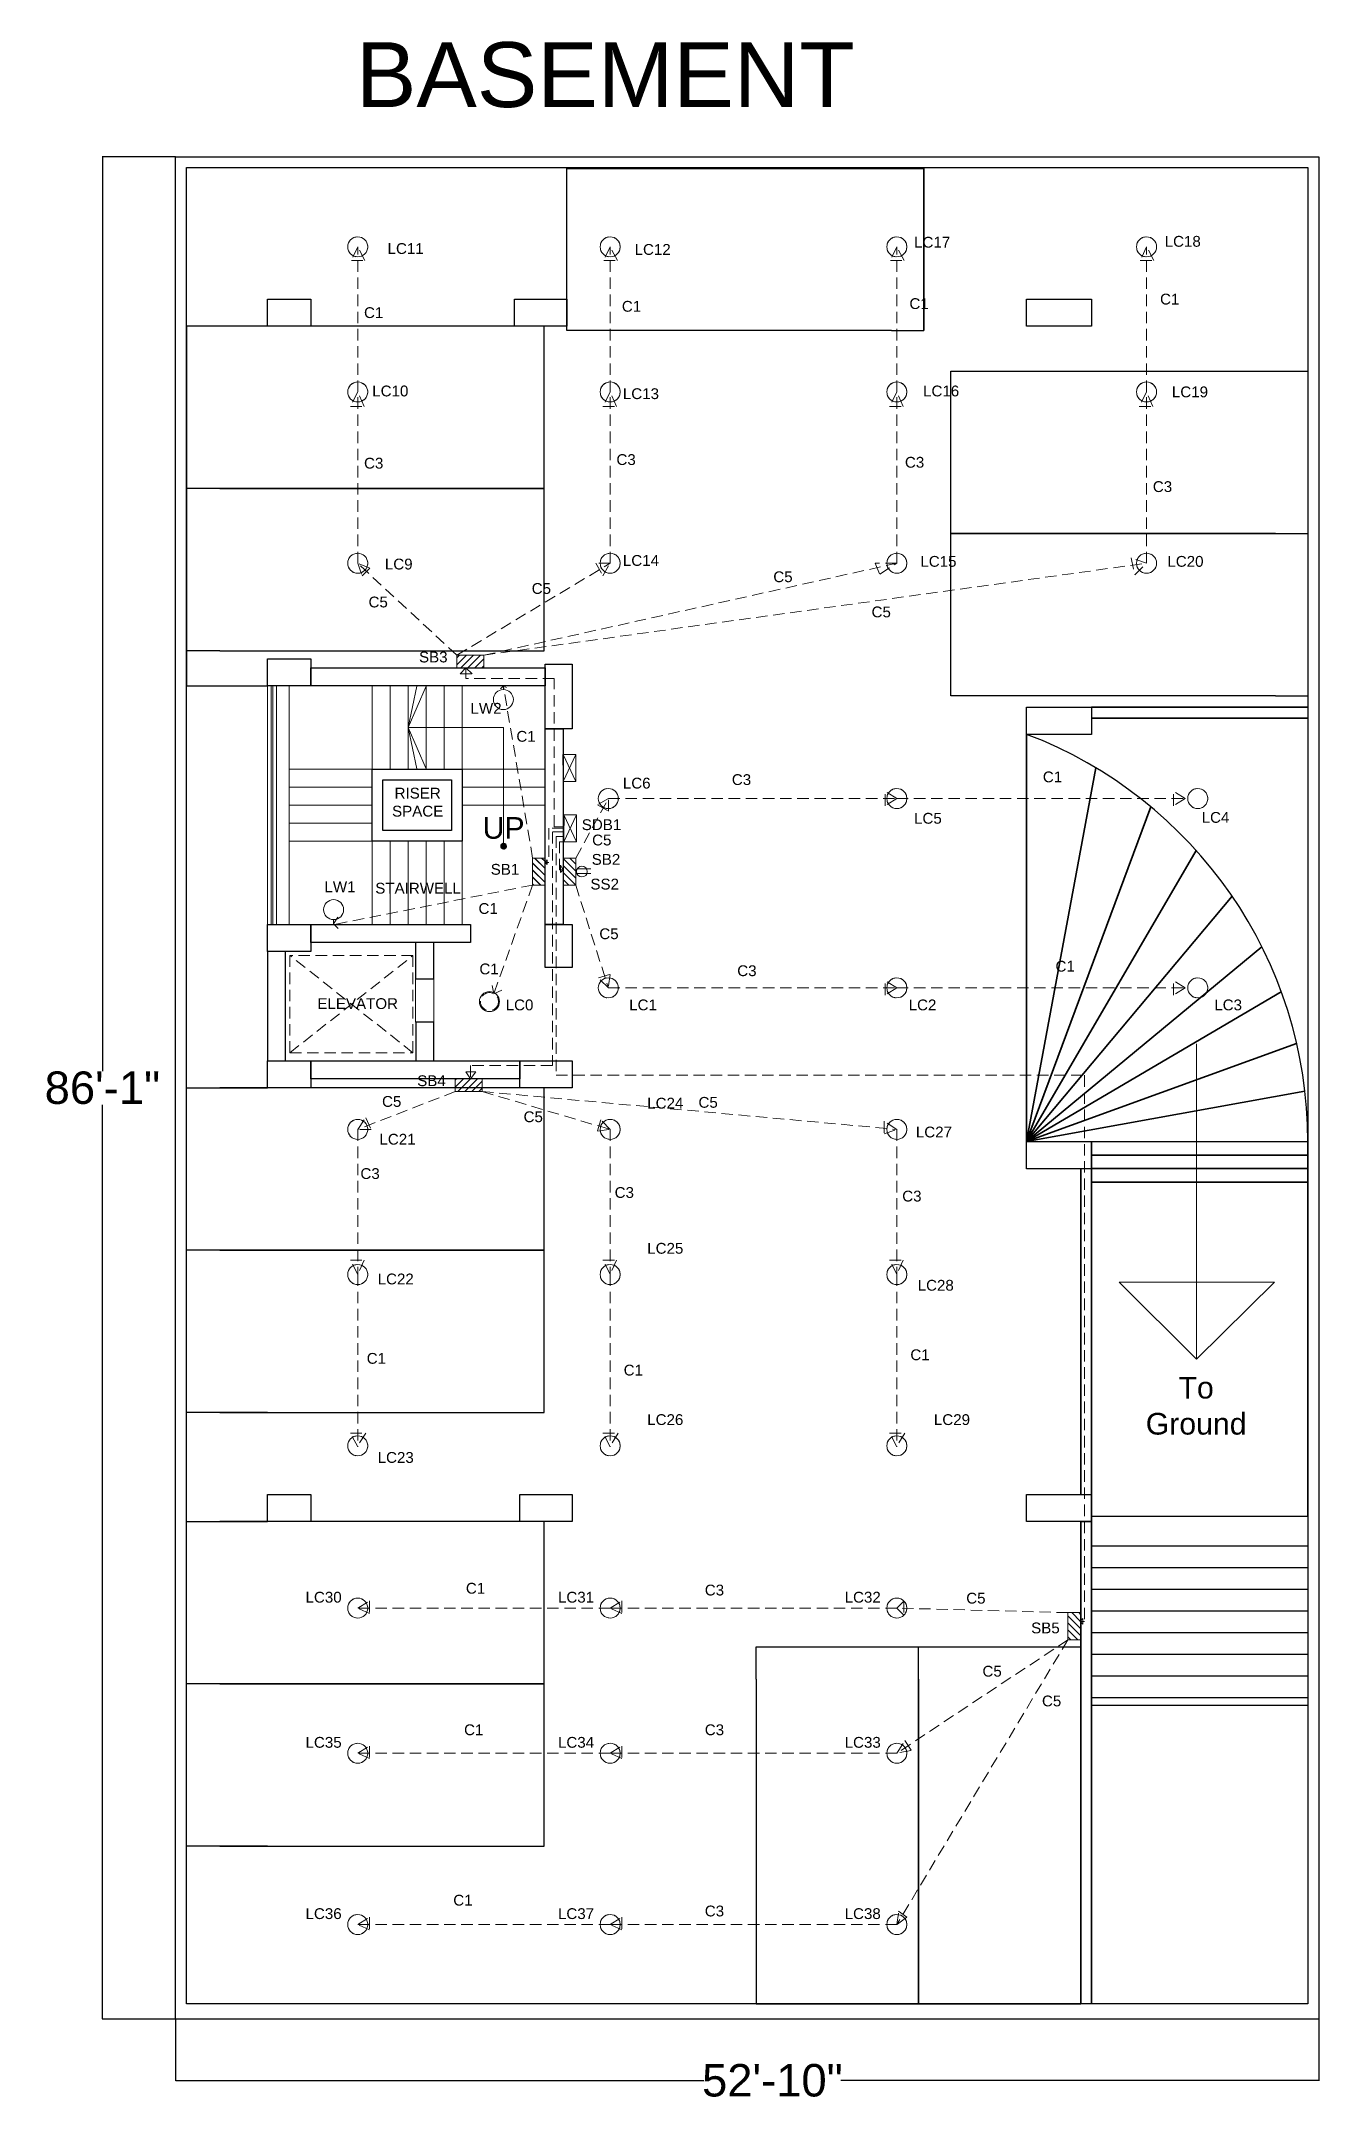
# Model space of a CAD drawing. Header units: inches. Extents: x 1065 to 31087, y 140 to 10961.
# Drawn here: x 1065 to 1774, y 386 to 1529 of the extents above; entities that cross this region are included whole.
import ezdxf

# ---------------------------------------------------------------- set-up
doc = ezdxf.new("R2010")
doc.units = ezdxf.units.IN
doc.header["$MEASUREMENT"] = 0
doc.linetypes.add('DASHED2', pattern=[9.525, 6.35, -3.175])
for name, color, linetype, lineweight in [('1.Boundary & Pillar', 10, 'Continuous', 30), ('2.Parking Lines', 255, 'Continuous', 30), ('2.Stairs', 163, 'Continuous', 9), ('2.Walls', 255, 'Continuous', 35), ('3.Glass', 134, 'Continuous', 5), ('4.Empty Spaces', 10, 'DASHED2', 15), ('4.Lift Door', 8, 'Continuous', 13), ('5.Fittings & Fixtures', 4, 'Continuous', 15), ('5.Fittings and Fixtures - Labels', 4, 'Continuous', 15), ('5.Switchboards', 210, 'Continuous', 9), ('5.Switchboards - Labels', 210, 'Continuous', 9), ('6.Text', 255, 'Continuous', 15), ('7.(Hidden) Board to Board', 6, 'DASHED2', 20), ('7.(Hidden) Board to Fixtures', 3, 'DASHED2', 20), ('7.(Hidden) Board to Fixtures - Labels', 3, 'DASHED2', 20), ('7.(Hidden) Mains to Floor', 10, 'DASHED2', 25), ('8.(Hidden) Emergency Connections', 10, 'DASHED2', 20)]:
    doc.layers.add(name, color=color, linetype=linetype, lineweight=lineweight)
for name, color, linetype in [('1.Boundary & Pillar - Dimensions', 10, 'Continuous'), ('2.Slopes', 255, 'Continuous'), ('2.Walls - Stairwell', 255, 'Continuous')]:
    doc.layers.add(name, color=color, linetype=linetype)
doc.layers.get('8.(Hidden) Emergency Connections').off()
doc.styles.get("Standard").update_dxf_attribs({"font": 'arial.ttf', "height": 18})
doc.styles.add('Text 1', font='arial.ttf', dxfattribs={"height": 6})
doc.dimstyles.get("Standard").update_dxf_attribs({"dimtxt": 0.18, "dimasz": 0.18, "dimexe": 0.18, "dimexo": 0.0625, "dimgap": 0.09, "dimtad": 0, "dimtih": 1, "dimtoh": 1, "dimdec": 4, "dimzin": 0, "dimdsep": 46, "dimlunit": 4, "dimtxsty": 'Standard', "dimcen": 0.09, "dimadec": 0, "dimazin": 0, "dimtfac": 1, "dimtdec": 4, "dimtofl": 0, "dimtmove": 0, "dimatfit": 3, "dimfxl": 1, "dimtolj": 1, "dimtzin": 0, "dimarcsym": 0})

msp = doc.modelspace()

# ---------------------------------------------------------------- texts
at = {"layer": '5.Fittings and Fixtures - Labels', "char_height": 6, "attachment_point": 1, "style": 'Text 1'}
for s, width, heights, insert in [('{\\fArial Baltic|b0|i0|c186|p34;LC}17', 17.5, [0], (1549.56426, 1420.54215)), ('{\\fArial Baltic|b0|i0|c186|p34;LC}18', 17.5, [0], (1688.56426, 1421.04215)), ('{\\fArial Baltic|b0|i0|c186|p34;LC}11', 17.5, [0], (1257.56426, 1417.04215)), ('{\\fArial Baltic|b0|i0|c186|p34;LC}12', 17.5, [0], (1394.56426, 1416.54215)), ('{\\fArial Baltic|b0|i0|c186|p34;LC}10', 17.5, [0], (1249.06426, 1338.04215)), ('{\\fArial Baltic|b0|i0|c186|p34;LC}16', 17.5, [0], (1554.56426, 1338.04215)), ('{\\fArial Baltic|b0|i0|c186|p34;LC}19', 17.5, [0], (1692.56426, 1337.54215)), ('{\\fArial Baltic|b0|i0|c186|p34;LC}13', 17.5, [0], (1388.06426, 1336.54215)), ('{\\fArial Baltic|b0|i0|c186|p34;LC}9', 18.3071445, [7.81743], (1256.06426, 1242.04215)), ('{\\fArial Baltic|b0|i0|c186|p34;LC14}', 17.5, [0], (1388.06426, 1244.04215)), ('{\\fArial Baltic|b0|i0|c186|p34;LC}15', 17.5, [0], (1553.06426, 1243.54215)), ('{\\fArial Baltic|b0|i0|c186|p34;LC}20', 17.5, [0], (1690.06426, 1243.54215)), ('{\\fArial Baltic|b0|i0|c186|p34;L}W2', 17.5, [0], (1303.56426, 1162.04215)), ('{\\fArial Baltic|b0|i0|c186|p34;LC}6', 17.5, [0], (1388.06426, 1120.54215)), ('{\\fArial Baltic|b0|i0|c186|p34;LC}5', 17.5, [0], (1549.56426, 1101.04215)), ('{\\fArial Baltic|b0|i0|c186|p34;LC}4', 17.5, [0], (1709.06426, 1101.54215)), ('{\\fArial Baltic|b0|i0|c186|p34;L}W1', 17.5, [0], (1222.56426, 1063.04215)), ('SS2', 17.5, [0], (1370.06426, 1064.54215)), ('{\\fArial Baltic|b0|i0|c186|p34;LC}0', 17.5, [0], (1323.06426, 997.54215)), ('LC1', 17.5, [0], (1391.56426, 997.54215)), ('{\\fArial Baltic|b0|i0|c186|p34;LC}2', 17.5, [0], (1546.56426, 997.54215)), ('{\\fArial Baltic|b0|i0|c186|p34;LC}3', 17.5, [0], (1716.06426, 997.54215)), ('{\\fArial Baltic|b0|i0|c186|p34;LC2}4', 17.5, [0], (1401.56426, 943.04215)), ('{\\fArial Baltic|b0|i0|c186|p34;LC2}7', 17.5, [0], (1550.56426, 927.04215)), ('{\\fArial Baltic|b0|i0|c186|p34;LC2}1', 17.5, [0], (1253.06426, 923.04215)), ('{\\fArial Baltic|b0|i0|c186|p34;LC2}5', 22.6299576, [7.91313], (1401.56426, 862.54215)), ('{\\fArial Baltic|b0|i0|c186|p34;LC2}2', 17.5, [0], (1252.06426, 845.54215)), ('{\\fArial Baltic|b0|i0|c186|p34;LC2}8', 17.5, [0], (1551.56426, 842.04215)), ('{\\fArial Baltic|b0|i0|c186|p34;LC2}6', 17.5, [0], (1401.56426, 767.54215)), ('{\\fArial Baltic|b0|i0|c186|p34;LC2}9', 17.5, [0], (1560.56426, 767.54215)), ('{\\fArial Baltic|b0|i0|c186|p34;LC2}3', 17.5, [0], (1252.06426, 746.54215)), ('{\\fArial Baltic|b0|i0|c186|p34;LC}30', 22.6299576, [5.78161], (1212.06426, 669.04215)), ('{\\fArial Baltic|b0|i0|c186|p34;LC3}1', 22.6299576, [5.78161], (1352.06426, 669.04215)), ('{\\fArial Baltic|b0|i0|c186|p34;LC3}2', 22.6299576, [5.78161], (1511.06426, 669.04215)), ('{\\fArial Baltic|b0|i0|c186|p34;LC3}5', 22.6299576, [5.78161], (1212.06426, 588.54215)), ('{\\fArial Baltic|b0|i0|c186|p34;LC3}4', 22.6299576, [5.78161], (1352.06426, 588.54215)), ('{\\fArial Baltic|b0|i0|c186|p34;LC3}3', 22.6299576, [5.78161], (1511.06426, 588.54215)), ('{\\fArial Baltic|b0|i0|c186|p34;LC3}6', 22.6299576, [5.78161], (1212.06426, 493.54215)), ('{\\fArial Baltic|b0|i0|c186|p34;LC3}7', 22.6299576, [5.78161], (1352.06426, 493.54215)), ('{\\fArial Baltic|b0|i0|c186|p34;LC3}8', 22.6299576, [5.78161], (1511.06426, 493.54215))]:
    msp.add_mtext_dynamic_manual_height_columns(s, width=width, gutter_width=60, heights=heights, dxfattribs=dict(at, insert=insert))
at = {"layer": '5.Switchboards - Labels', "char_height": 6, "attachment_point": 1, "style": 'Text 1'}
for s, width, insert in [('{\\fArial Baltic|b0|i0|c186|p34;SB}3', 17.5, (1275, 1190.5)), ('S{\\fArial Baltic|b0|i0|c186|p34;DB1}', 4, (1365.27228, 1097.49987)), ('{\\fArial Baltic|b0|i0|c186|p34;SB}2', 17.5, (1370.77878, 1078.25288)), ('{\\fArial Baltic|b0|i0|c186|p34;SB}1', 17.5, (1314.77878, 1072.75288)), ('{\\fArial Baltic|b0|i0|c186|p34;SB}4', 17.5, (1273.99728, 955.5)), ('{\\fArial Baltic|b0|i0|c186|p34;SB}5', 17.5, (1614.5, 652))]:
    msp.add_mtext_dynamic_manual_height_columns(s, width=width, gutter_width=60, heights=[0], dxfattribs=dict(at, insert=insert))
at = {"layer": '6.Text', "attachment_point": 1, "style": 'Text 1'}
for s, width, gutter_width, heights, insert, char_height in [('BASEMENT', 390.3878715, 60, [46.2634], (1240, 1528.5), 36), ('\\pxqc;RISER^JSPACE', 8.5, 60, [0], (1270.00545, 1115), 6), ('\\pxqc;{\\fArial Baltic|b0|i0|c186|p34;UP}', 0.0781003, 90, [0], (1321.88501, 1098.70784), 12), ('\\pxqc;STAIRWELL', 10.9746251, 60, [23.51966], (1269.00272, 1062.27116), 6), ('\\pxqc;ELEVATOR', 10.9746251, 60, [23.51966], (1235.50272, 998.27116), 6), ('\\pxqc;{\\fArial Baltic|b0|i0|c186|p34;T}o\\PGround', 34.4541146, 60, [32.94977], (1688.78142, 788.24626), 12)]:
    msp.add_mtext_dynamic_manual_height_columns(s, width=width, gutter_width=gutter_width, heights=heights, dxfattribs=dict(at, insert=insert, char_height=char_height))
at = {"layer": '7.(Hidden) Board to Fixtures', "char_height": 6, "attachment_point": 1, "style": 'Text 1'}
for s, insert in [('{\\fArial Baltic|b0|i0|c186|p34;C1}', (1387.5, 1385)), ('{\\fArial Baltic|b0|i0|c186|p34;C1}', (1547, 1386.5)), ('{\\fArial Baltic|b0|i0|c186|p34;C1}', (1686, 1389)), ('{\\fArial Baltic|b0|i0|c186|p34;C1}', (1244.5, 1381.5)), ('{\\fArial Baltic|b0|i0|c186|p34;C}3', (1244.5, 1298)), ('{\\fArial Baltic|b0|i0|c186|p34;C}3', (1384.5, 1300)), ('{\\fArial Baltic|b0|i0|c186|p34;C}3', (1544.5, 1298.5)), ('{\\fArial Baltic|b0|i0|c186|p34;C}3', (1682, 1285)), ('{\\fArial Baltic|b0|i0|c186|p34;C}5', (1471.5, 1235)), ('{\\fArial Baltic|b0|i0|c186|p34;C}5', (1337.5, 1228.5)), ('{\\fArial Baltic|b0|i0|c186|p34;C}5', (1247, 1221)), ('{\\fArial Baltic|b0|i0|c186|p34;C}5', (1526, 1215.5)), ('{\\fArial Baltic|b0|i0|c186|p34;C}3', (1448.5, 1122.5)), ('{\\fArial Baltic|b0|i0|c186|p34;C1}', (1621, 1124)), ('{\\fArial Baltic|b0|i0|c186|p34;C}5', (1371, 1089)), ('{\\fArial Baltic|b0|i0|c186|p34;C}5', (1375, 1037)), ('{\\fArial Baltic|b0|i0|c186|p34;C1}', (1628, 1019)), ('{\\fArial Baltic|b0|i0|c186|p34;C}3', (1451.5, 1016.5)), ('{\\fArial Baltic|b0|i0|c186|p34;C}5', (1254.5, 944)), ('{\\fArial Baltic|b0|i0|c186|p34;C}5', (1430, 943.5)), ('{\\fArial Baltic|b0|i0|c186|p34;C}5', (1333, 935.5)), ('{\\fArial Baltic|b0|i0|c186|p34;C}3', (1242.5, 904)), ('{\\fArial Baltic|b0|i0|c186|p34;C}3', (1383.5, 893.5)), ('{\\fArial Baltic|b0|i0|c186|p34;C}3', (1543, 891.5)), ('{\\fArial Baltic|b0|i0|c186|p34;C1}', (1246, 801.5)), ('{\\fArial Baltic|b0|i0|c186|p34;C1}', (1547.5, 803.5)), ('{\\fArial Baltic|b0|i0|c186|p34;C1}', (1388.5, 795)), ('{\\fArial Baltic|b0|i0|c186|p34;C1}', (1301, 674)), ('{\\fArial Baltic|b0|i0|c186|p34;C}3', (1433.5, 673)), ('{\\fArial Baltic|b0|i0|c186|p34;C}5', (1578.5, 668.5)), ('{\\fArial Baltic|b0|i0|c186|p34;C}5', (1587.5, 628)), ('{\\fArial Baltic|b0|i0|c186|p34;C}5', (1620.5, 611.5)), ('{\\fArial Baltic|b0|i0|c186|p34;C1}', (1300, 595.5)), ('{\\fArial Baltic|b0|i0|c186|p34;C}3', (1433.5, 595.5)), ('{\\fArial Baltic|b0|i0|c186|p34;C1}', (1294, 501)), ('{\\fArial Baltic|b0|i0|c186|p34;C}3', (1433.5, 495))]:
    msp.add_mtext_dynamic_manual_height_columns(s, width=10, gutter_width=60, heights=[0], dxfattribs=dict(at, insert=insert))
at = {"layer": '7.(Hidden) Board to Fixtures - Labels', "char_height": 6, "attachment_point": 1, "style": 'Text 1'}
for insert in [(1329, 1146.5), (1308, 1051), (1308.5, 1017.5)]:
    msp.add_mtext_dynamic_manual_height_columns('C1', width=10.0711831, gutter_width=60, heights=[0], dxfattribs=dict(at, insert=insert))

# ---------------------------------------------------------------- blocks, each defined once
blk = doc.blocks.new('*D33')
at = {"layer": '1.Boundary & Pillar - Dimensions', "color": 0, "lineweight": -2, "transparency": 16777216}
for p, q in [((1139.9, 1465), (1099.2, 1465)), ((1099.4, 1464.8), (1099.4, 957.8)), ((1099.4, 432.2), (1099.4, 939.2)), ((1140, 432), (1099.2, 432))]:
    blk.add_line(p, q, dxfattribs=at)
at = {"layer": '1.Boundary & Pillar - Dimensions', "color": 0, "transparency": 16777216}
for points in [[(1099.4, 1464.8), (1099.4, 1464.8), (1099.4, 1465)], [(1099.4, 432.2), (1099.4, 432.2), (1099.4, 432)]]:
    blk.add_solid(points, dxfattribs=at)
at = {"layer": 'Defpoints', "color": 0, "transparency": 16777216}
for p in [(1099.4, 1465), (1140, 1465), (1140, 432)]:
    blk.add_point(p, dxfattribs=at)
at = {"layer": '1.Boundary & Pillar - Dimensions', "color": 0, "transparency": 16777216, "insert": (1099.4, 948.5), "char_height": 18, "attachment_point": 5}
blk.add_mtext('\\A1;86\'-1"', dxfattribs=at)
blk = doc.blocks.new('*D34')
at = {"layer": '1.Boundary & Pillar - Dimensions', "color": 0, "lineweight": -2, "transparency": 16777216}
for p, q in [((1140, 431.9), (1140, 397.8)), ((1774, 431.9), (1774, 397.8)), ((1140.2, 398), (1433, 398)), ((1773.8, 398), (1509, 398))]:
    blk.add_line(p, q, dxfattribs=at)
at = {"layer": '1.Boundary & Pillar - Dimensions', "color": 0, "transparency": 16777216}
for points in [[(1140.2, 398), (1140.2, 398), (1140, 398)], [(1773.8, 398), (1773.8, 398), (1774, 398)]]:
    blk.add_solid(points, dxfattribs=at)
at = {"layer": 'Defpoints', "color": 0, "transparency": 16777216}
for p in [(1140, 432), (1774, 432), (1140, 398)]:
    blk.add_point(p, dxfattribs=at)
at = {"layer": '1.Boundary & Pillar - Dimensions', "color": 0, "transparency": 16777216, "insert": (1471, 398), "char_height": 18, "attachment_point": 5}
blk.add_mtext('\\A1;52\'-10"', dxfattribs=at)
blk = doc.blocks.new('col')
at = {"layer": '1.Boundary & Pillar', "linetype": 'Continuous'}
for points in [[(-433, 678), (-433, 663), (-457, 663), (-457, 678)], [(-291, 678), (-291, 663), (-320, 663), (-320, 678)], [(0, 678), (0, 663), (-36, 663), (-36, 678)], [(-433, 478.5), (-433, 463.5), (-457, 463.5), (-457, 478.5)], [(-303, 475.5), (-288, 475.5), (-288, 439.6), (-303, 439.6)], [(0, 451.6), (0, 436.6), (-36, 436.6), (-36, 451.6)], [(-433, 331.2), (-433, 316.2), (-457, 316.2), (-457, 331.2)], [(-288, 307.2), (-303, 307.2), (-303, 331.2), (-288, 331.2)], [(-433, 255.5), (-433, 240.5), (-457, 240.5), (-457, 255.5)], [(-288, 255.5), (-288, 240.5), (-317, 240.5), (-317, 255.5)], [(0, 210.7), (0, 195.7), (-36, 195.7), (-36, 210.7)], [(-433, 15), (-433, 0), (-457, 0), (-457, 15)], [(-288, 15), (-288, 0), (-317, 0), (-317, 15)], [(0, 15), (0, 0), (-36, 0), (-36, 15)]]:
    blk.add_lwpolyline(points, close=True, dxfattribs=at)
blk = doc.blocks.new('Light_CeilingK')
at = {"layer": '5.Fittings & Fixtures'}
blk.add_circle((0, 0), 5.55, dxfattribs=at)
blk = doc.blocks.new('LightW')
at = {"layer": '5.Fittings & Fixtures'}
blk.add_line((0, -2.3), (0, 0), dxfattribs=at)
blk.add_blockref('Light_CeilingK', (0, -7.9), dxfattribs=at)
blk = doc.blocks.new('Switchboard')
at = {"layer": '5.Switchboards'}
h = blk.add_hatch(dxfattribs=at)
h.set_pattern_fill('ANSI31', color=256, scale=22)
h.paths.add_polyline_path([(2518, 710), (2518, 717), (2503, 717), (2503, 710)])
blk.add_lwpolyline([(2503, 717), (2518, 717), (2518, 710), (2503, 710)], close=True, dxfattribs=at)
blk = doc.blocks.new('Floor Distribution Board')
at = {"layer": '2.Walls', "linetype": 'Continuous'}
blk.add_line((2294, 768.5), (2294, 762.5), dxfattribs=at)
at = {"layer": '5.Switchboards'}
for p, q in [((2294, 768.5), (2301, 753.5)), ((2294, 753.5), (2301, 768.5))]:
    blk.add_line(p, q, dxfattribs=at)
blk.add_lwpolyline([(2301, 768.5), (2301, 753.5), (2294, 753.5), (2294, 768.5)], close=True, dxfattribs=at)
blk = doc.blocks.new('Socket 2P')
at = {"layer": '5.Fittings & Fixtures'}
for p, q in [((3553.2, 785), (3561, 785)), ((3553.4, 787.5), (3561, 787.5))]:
    blk.add_line(p, q, dxfattribs=at)
blk.add_circle((3556, 786), 3, dxfattribs=at)

# ---------------------------------------------------------------- dimensions: what is measured, and where the dimension line sits
at = {"layer": '1.Boundary & Pillar - Dimensions'}
dim = msp.add_linear_dim(base=(1099.40195, 1465), p1=(1140.032, 432), p2=(1140.00272, 1465), angle=90, dimstyle='Standard', dxfattribs=at)
dim.commit()
dim.dimension.update_dxf_attribs({"geometry": '*D33', "text_midpoint": (1099.40195, 948.5)})
dim = msp.add_linear_dim(base=(1140.032, 398), p1=(1774.02927, 432), p2=(1140.032, 432), dimstyle='Standard', dxfattribs=at)
dim.commit()
dim.dimension.update_dxf_attribs({"geometry": '*D34', "text_midpoint": (1471, 398), "dimtype": 160})

# ---------------------------------------------------------------- hatches: boundary and pattern name
at = {"layer": '6.Text'}
h = msp.add_hatch(dxfattribs=at)
h.set_pattern_fill('ANSI31', color=256, angle=810, style=0)
h.set_pattern_definition([(225, (1636.54385, -934.72049), (-0.088388348, 0.088388348), [])])
edge = h.paths.add_edge_path()
edge.add_line((1321.92462, 1082.59575), (1320.31789, 1082.59575))
edge.add_ellipse((1321.92462, 1082.59575), major_axis=(-1.13613, 1.13613), ratio=1, start_angle=315, end_angle=405, ccw=False)
edge.add_line((1321.92462, 1084.20249), (1321.92462, 1082.59575))
edge = h.paths.add_edge_path()
edge.add_line((1321.92462, 1082.59575), (1321.92462, 1084.20249))
edge.add_ellipse((1321.92462, 1082.59575), major_axis=(-1.13613, -1.13613), ratio=1, start_angle=135, end_angle=225, ccw=False)
edge.add_line((1323.53135, 1082.59575), (1321.92462, 1082.59575))
edge = h.paths.add_edge_path()
edge.add_ellipse((1321.92462, 1082.59575), major_axis=(-1.13613, -1.13613), ratio=1, start_angle=45, end_angle=135, ccw=False)
edge.add_line((1321.92462, 1080.98902), (1321.92462, 1082.59575))
edge.add_line((1321.92462, 1082.59575), (1323.53135, 1082.59575))
edge = h.paths.add_edge_path()
edge.add_ellipse((1321.92462, 1082.59575), major_axis=(-1.13613, 1.13613), ratio=1, start_angle=45, end_angle=135, ccw=False)
edge.add_line((1320.31789, 1082.59575), (1321.92462, 1082.59575))
edge.add_line((1321.92462, 1082.59575), (1321.92462, 1080.98902))

# ---------------------------------------------------------------- linework, layer by layer
at = {"layer": '1.Boundary & Pillar', "linetype": 'Continuous'}
for p, q in [((1768, 440.5), (1146.00272, 440.5)), ((1774.02927, 432), (1140.032, 432))]:
    msp.add_line(p, q, dxfattribs=at)
for points in [[(1140.032, 432), (1140.00272, 1465), (1774, 1465), (1774.02927, 432)], [(1146.00272, 440.5), (1146.00272, 1459), (1768, 1459), (1768, 440.5)]]:
    msp.add_lwpolyline(points, dxfattribs=at)
at = {"layer": '2.Parking Lines'}
for p, q in [((1537.00545, 1458.5), (1555.00545, 1458.5)), ((1164.5, 1371), (1146.00272, 1371)), ((1537.00545, 1368.5), (1555.00545, 1368.5)), ((1750, 1346), (1768, 1346)), ((1768, 1346), (1768, 1256)), ((1164.5, 1281), (1146.00272, 1281)), ((1750, 1256), (1768, 1256)), ((1768, 1256), (1768, 1166)), ((1164.5, 1191), (1146.00272, 1191)), ((1750, 1166), (1768, 1166)), ((1164.5, 858.50545), (1146.00272, 858.50545)), ((1462, 620.5), (1462, 638.5)), ((1462, 638.5), (1642, 638.5)), ((1552, 620.5), (1552, 638.5)), ((1642, 638.5), (1642, 620.5)), ((1164.5, 617.99999), (1146.00272, 617.99999))]:
    msp.add_line(p, q, dxfattribs=at)
for points in [[(1537.00545, 1368.5), (1357.00545, 1368.5), (1357.00545, 1458.5), (1537.00545, 1458.5)], [(1146.00272, 1371), (1146.00272, 1171.50546), (1191, 1171.50546)], [(1164.5, 1281), (1344.5, 1281), (1344.5, 1371), (1164.5, 1371)], [(1750, 1256), (1570, 1256), (1570, 1346), (1750, 1346)], [(1164.5, 1191), (1344.5, 1191), (1344.5, 1281), (1164.5, 1281)], [(1750, 1166), (1570, 1166), (1570, 1256), (1750, 1256)], [(1191.00272, 768.50545), (1146.00272, 768.50545), (1146.00272, 948.50545), (1191, 948.50545)], [(1164.5, 858.50545), (1344.5, 858.50545), (1344.5, 948.50545), (1164.5, 948.50545)], [(1164.5, 768.50545), (1344.5, 768.50545), (1344.5, 858.50545), (1164.5, 858.50545)], [(1191.00272, 527.99999), (1146.00272, 527.99999), (1146.00272, 707.99999), (1191, 707.99999)], [(1164.5, 617.99999), (1344.5, 617.99999), (1344.5, 707.99999), (1164.5, 707.99999)], [(1164.5, 527.99999), (1344.5, 527.99999), (1344.5, 617.99999), (1164.5, 617.99999)], [(1462, 620.5), (1462, 440.5), (1552, 440.5), (1552, 620.5)], [(1552, 620.5), (1552, 440.5), (1642, 440.5), (1642, 620.5)]]:
    msp.add_lwpolyline(points, dxfattribs=at)
at = {"layer": '2.Slopes'}
for p, q in [((1648, 694.5), (1768, 694.5)), ((1648, 682.5), (1768, 682.5)), ((1648, 670.5), (1768, 670.5)), ((1648, 658.5), (1768, 658.5)), ((1648, 646.5), (1768, 646.5)), ((1648, 634.5), (1768, 634.5)), ((1648, 622.5), (1768, 622.5)), ((1648, 610.5), (1768, 610.5))]:
    msp.add_line(p, q, dxfattribs=at)
msp.add_lwpolyline([(1648, 710.99999), (1768, 710.99999), (1768, 606), (1648, 606)], close=True, dxfattribs=at)
at = {"layer": '2.Slopes', "linetype": 'Continuous'}
msp.add_arc((1526.37542, 918.65901), 241.6246, 0.02157463, 69.24514381, dxfattribs=at)
at = {"layer": '2.Stairs', "lineweight": 9}
for p, q in [((1249.00272, 1171.50546), (1249.00272, 1125.34926)), ((1259.00272, 1171.50546), (1259.00272, 1125.34926)), ((1269.00272, 1171.50546), (1269.00272, 1125.34926)), ((1279.00272, 1171.50546), (1279.00272, 1125.34926)), ((1289.00272, 1171.50546), (1289.00272, 1125.34926)), ((1299.00272, 1171.50546), (1299.00272, 1125.34926))]:
    msp.add_line(p, q, dxfattribs=at)
at = {"layer": '2.Stairs', "linetype": 'DASHED2', "ltscale": 12}
for p, q in [((1249.00272, 1125.34926), (1203.00272, 1125.34926)), ((1299.00272, 1125.34926), (1345.15892, 1125.34926)), ((1249.00272, 1115.34926), (1203.00272, 1115.34926)), ((1299.15892, 1115.34926), (1345.15892, 1115.34926)), ((1249.00272, 1105.34926), (1203.00272, 1105.34926)), ((1299.15892, 1105.34926), (1345.15892, 1105.34926)), ((1249.00272, 1095.34926), (1203.00272, 1095.34926)), ((1249.15892, 1085.34926), (1203.00272, 1085.34926)), ((1249.00272, 1085.34926), (1249.00272, 1039.19306)), ((1259.00272, 1085.34926), (1259.00272, 1039.19306)), ((1269.00272, 1085.34926), (1269.00272, 1039.19306)), ((1279.00272, 1085.34926), (1279.00272, 1039.19306)), ((1289.00272, 1085.34926), (1289.00272, 1039.19306)), ((1299.00272, 1085.34926), (1299.00272, 1039.19306))]:
    msp.add_line(p, q, dxfattribs=at)
at = {"layer": '2.Walls'}
for p, q in [((1555.00545, 1368.5), (1555.00545, 1458.5)), ((1612, 918.74999), (1612, 1144.60342)), ((1612, 918.74999), (1650.39333, 1126.02826)), ((1612, 918.74999), (1680.93201, 1104.38652)), ((1612, 918.74999), (1706.08192, 1080.17688)), ((1612, 918.74999), (1725.92648, 1054.90078)), ((1612, 918.74999), (1742.47177, 1026.75533)), ((1612, 918.74999), (1753.2382, 1001.81985)), ((1612, 918.74999), (1761.75829, 973.22412)), ((1612, 918.74999), (1766.3717, 946.66312)), ((1612, 918.74999), (1768, 918.56803)), ((1768, 918.74999), (1768, 710.99999)), ((1648, 911.24999), (1768, 911.24999)), ((1648, 903.74999), (1768, 903.74999)), ((1648, 896.24999), (1768, 896.24999))]:
    msp.add_line(p, q, dxfattribs=at)
at = {"layer": '2.Walls', "linetype": 'Continuous'}
for p, q in [((1648, 1159.60342), (1768, 1159.60342)), ((1648, 1153.60342), (1768, 1153.60342)), ((1648, 918.74999), (1648, 440.5)), ((1642, 903.74999), (1642, 723.00174)), ((1648, 708.00174), (1642, 708.00174)), ((1642, 708.00174), (1642, 440.5))]:
    msp.add_line(p, q, dxfattribs=at)
at = {"layer": '2.Walls - Stairwell', "linetype": 'Continuous'}
for points in [[(1215, 1181.50546), (1345.00272, 1181.50546), (1345.00272, 1171.50546), (1215, 1171.50547)], [(1355.00083, 1147.60342), (1355.00272, 1039.19306), (1345.00272, 1039.19306), (1345.00272, 1147.60342)], [(1215, 1039.19306), (1303.52443, 1039.19306), (1303.52443, 1029.19306), (1215, 1029.19307)], [(1283.12675, 1009.00564), (1283.12675, 1029.19306), (1273.12359, 1029.19306), (1273.12359, 1009.00564)], [(1191.00272, 1024.19306), (1191.00272, 1011.19299), (1191.00272, 992.31168), (1191.00272, 963.50545), (1201.00272, 963.50545), (1201.00272, 992.31168), (1201.00272, 1011.19299), (1201.00272, 1024.19306)], [(1273.15892, 985.00556), (1273.15892, 963.50545), (1283.15892, 963.50545), (1283.15892, 985.00556)], [(1215, 963.50545), (1331.00096, 963.50545), (1331.00095, 953.50545), (1215, 953.50546)]]:
    msp.add_lwpolyline(points, close=True, dxfattribs=at)
at = {"layer": '2.Walls - Stairwell', "ltscale": 0.15}
for points in [[(1249.00272, 1085.34926), (1249.00272, 1125.34926), (1299.00272, 1125.34926), (1299.00272, 1085.34926)], [(1255.00272, 1091.34926), (1255.00272, 1119.34926), (1293.00272, 1119.34926), (1293.00272, 1091.34926)]]:
    msp.add_lwpolyline(points, close=True, dxfattribs=at)
at = {"layer": '3.Glass', "lineweight": 13}
for p, q in [((1191.00272, 1039.19306), (1191.00272, 1171.50546)), ((1191.00272, 1039.19306), (1191.00272, 1171.50546)), ((1193.00272, 1039.19306), (1193.00272, 1171.50546)), ((1194.00272, 1039.19306), (1194.00272, 1171.50546)), ((1196.00272, 1039.19306), (1196.00272, 1171.50546)), ((1203.00272, 1171.50546), (1203.00272, 1039.19306))]:
    msp.add_line(p, q, dxfattribs=at)
at = {"layer": '4.Empty Spaces'}
for p, q in [((1271.62675, 968.00564), (1203.43838, 1022.00564)), ((1203.43838, 968.00564), (1271.62675, 1022.00564))]:
    msp.add_line(p, q, dxfattribs=at)
msp.add_lwpolyline([(1271.62675, 968.00564), (1271.62675, 1022.00564), (1203.43838, 1022.00564), (1203.43838, 968.00564)], close=True, dxfattribs=at)
at = {"layer": '4.Lift Door', "linetype": 'Continuous'}
for p, q in [((1273.12675, 985.00564), (1273.12675, 1009.00564)), ((1283.12675, 985.00564), (1283.12675, 1009.00564))]:
    msp.add_line(p, q, dxfattribs=at)
at = {"layer": '6.Text', "lineweight": 9}
for p, q in [((1269.00272, 1148.42736), (1279.00272, 1171.34926)), ((1269.00272, 1148.42736), (1273.85198, 1171.34926)), ((1269.00272, 1148.42736), (1321.92462, 1148.42736)), ((1269.00272, 1148.42736), (1279.00272, 1125.50546)), ((1269.00272, 1148.42736), (1273.85198, 1125.50546)), ((1321.92462, 1080.98902), (1321.92462, 1148.42736))]:
    msp.add_line(p, q, dxfattribs=at)
at = {"layer": '6.Text'}
for p, q in [((1706.12256, 973), (1706.12256, 798)), ((1706.12256, 798), (1663.34353, 840.74013)), ((1663.34353, 840.74013), (1749.49027, 840.74013)), ((1706.12256, 798), (1749.49027, 840.74013))]:
    msp.add_line(p, q, dxfattribs=at)
msp.add_circle((1321.92462, 1082.59575), 1.60673, dxfattribs=at)
at = {"layer": '7.(Hidden) Board to Board'}
for p, q in [((1301, 1181.5), (1297.75, 1178.25)), ((1297.75, 1178.25), (1304.5, 1178.25)), ((1301, 1175.5), (1301, 1181.5)), ((1304.5, 1178.25), (1301, 1181.5)), ((1350, 1175.5), (1301, 1175.5)), ((1350, 1093.39824), (1350, 1175.5)), ((1355.26199, 1092.54707), (1347, 1092.54707)), ((1347, 1092.54707), (1347, 1073.5)), ((1355.5, 1090.5), (1349, 1090.5)), ((1349, 1090.5), (1349, 961)), ((1355.00177, 1093.39824), (1350, 1093.39824)), ((1355.5, 1088), (1351, 1088)), ((1351, 1088), (1351, 955.5)), ((1345.00272, 1073.5), (1346, 1075)), ((1346, 1075), (1346, 1072.5)), ((1355.26199, 1085.04707), (1353, 1085.04707)), ((1353, 1085.04707), (1353, 1069.5)), ((1347, 1073.5), (1345.00272, 1073.5)), ((1346, 1072.5), (1345.00272, 1073.5)), ((1353, 1069.5), (1354.93375, 1069.5)), ((1354.93375, 1069.5), (1353, 1069.5)), ((1355, 1069.5), (1353.5, 1072)), ((1353.5, 1072), (1353.5, 1068)), ((1353.5, 1068), (1355, 1069.5)), ((1349, 961), (1303.5, 961)), ((1303.5, 961), (1303.5, 953.5)), ((1303.5, 953.5), (1301, 957.5)), ((1301, 957.5), (1306.5, 957.5)), ((1306.5, 957.5), (1303.5, 953.5)), ((1351, 955.5), (1644, 955.5)), ((1644, 955.5), (1644, 652.5)), ((1641.5, 652.5), (1643.25, 654.25)), ((1644, 652.5), (1641.5, 652.5)), ((1643.25, 651), (1641.625, 652.625)), ((1643.25, 654.25), (1643.25, 651))]:
    msp.add_line(p, q, dxfattribs=at)
at = {"layer": '7.(Hidden) Board to Fixtures'}
for p, q in [((1241, 1415), (1237.5, 1407.5)), ((1237.5, 1407.5), (1245, 1407.5)), ((1241, 1334.5), (1241, 1415)), ((1245, 1407.5), (1241, 1415)), ((1381, 1415), (1377.5, 1407.5)), ((1377.5, 1407.5), (1385, 1407.5)), ((1381, 1334.5), (1381, 1415)), ((1385, 1407.5), (1381, 1415)), ((1540, 1415), (1536.5, 1407.5)), ((1536.5, 1407.5), (1544, 1407.5)), ((1540, 1334.5), (1540, 1415)), ((1544, 1407.5), (1540, 1415)), ((1678.5, 1415), (1675, 1407.5)), ((1675, 1407.5), (1682.5, 1407.5)), ((1678.5, 1334.5), (1678.5, 1415)), ((1682.5, 1407.5), (1678.5, 1415)), ((1241, 1334.5), (1237, 1326.5)), ((1237, 1326.5), (1244.5, 1326.5)), ((1241, 1239.5), (1241, 1334.5)), ((1244.5, 1326.5), (1241, 1334.5)), ((1381, 1334.5), (1377, 1326.5)), ((1377, 1326.5), (1384.5, 1326.5)), ((1381, 1239.5), (1381, 1334.5)), ((1384.5, 1326.5), (1381, 1334.5)), ((1540, 1334.5), (1536, 1326.5)), ((1536, 1326.5), (1543.5, 1326.5)), ((1540, 1239.5), (1540, 1334.5)), ((1543.5, 1326.5), (1540, 1334.5)), ((1678.5, 1334.5), (1674.5, 1326.5)), ((1674.5, 1326.5), (1682, 1326.5)), ((1678.5, 1239.5), (1678.5, 1334.5)), ((1682, 1326.5), (1678.5, 1334.5)), ((1296.00272, 1188.5), (1241, 1239.5)), ((1241, 1239.5), (1243.5, 1232.5)), ((1247.75, 1236.75), (1241, 1239.5)), ((1243.5, 1232.5), (1247.75, 1236.75)), ((1296.00272, 1188.5), (1381, 1239.5)), ((1311.00272, 1188.5), (1540, 1239.5)), ((1311.00272, 1188.5), (1678.5, 1239.5)), ((1381, 1239.5), (1373, 1239.5)), ((1373, 1239.5), (1377, 1232.5)), ((1377, 1232.5), (1381, 1239.5)), ((1540, 1239.5), (1528, 1239.5)), ((1528, 1239.5), (1530.5, 1233.5)), ((1530.5, 1233.5), (1540, 1239.5)), ((1678.5, 1239.5), (1670, 1242.5)), ((1670, 1242.5), (1672, 1233)), ((1672, 1233), (1678.5, 1239.5)), ((1321.76588, 1171.50546), (1320.13021, 1169.86979)), ((1338.00272, 1076), (1321.76588, 1171.50546)), ((1321.76588, 1171.50546), (1323.5, 1170.5)), ((1362.00272, 1076), (1380, 1109)), ((1380, 1109), (1374, 1105.5)), ((1380, 1102), (1380, 1109)), ((1380, 1109), (1540, 1109)), ((1540, 1109), (1533.5, 1113)), ((1533.5, 1105), (1533.5, 1113)), ((1540, 1109), (1533.5, 1105)), ((1540, 1109), (1700, 1109)), ((1700, 1109), (1693.5, 1113)), ((1693.5, 1105), (1693.5, 1113)), ((1700, 1109), (1693.5, 1105)), ((1374, 1105.5), (1380, 1102)), ((1338.00272, 1061), (1227.92594, 1039.19306)), ((1338.00272, 1061), (1316.5, 1000.74077)), ((1361.93375, 1061), (1380, 1004)), ((1227.64079, 1039.47821), (1230.00545, 1043.28515)), ((1227.64079, 1039.47821), (1230.16965, 1036.94935)), ((1374.5, 1009.5), (1381, 1011.5)), ((1380, 1004), (1374.5, 1009.5)), ((1381, 1011.5), (1380, 1004)), ((1540, 1004), (1533.5, 1008)), ((1533.5, 1000), (1533.5, 1008)), ((1700, 1004), (1693.5, 1008)), ((1693.5, 1000), (1693.5, 1008)), ((1316.5, 1000.74077), (1315.5, 1005.24077)), ((1316.5, 1000.74077), (1321, 1002.74077)), ((1380, 1004), (1540, 1004)), ((1380, 1004), (1380, 1004)), ((1540, 1004), (1533.5, 1000)), ((1540, 1004), (1700, 1004)), ((1700, 1004), (1693.5, 1000)), ((1295, 946.5), (1241, 925.5)), ((1310, 946.5), (1381, 925.5)), ((1310, 946.5), (1540, 925.5)), ((1241, 925.5), (1245.5, 932)), ((1245.5, 932), (1248.5, 925.5)), ((1375.75, 930.75), (1374, 924.5)), ((1381, 925.5), (1375.75, 930.75)), ((1540, 925.5), (1533, 930)), ((1533, 930), (1533, 923)), ((1248.5, 925.5), (1241, 925.5)), ((1241, 925.5), (1241, 845)), ((1374, 924.5), (1381, 925.5)), ((1381, 925.5), (1381, 845)), ((1533, 923), (1540, 925.5)), ((1540, 925.5), (1540, 845)), ((1241, 845), (1237, 853)), ((1237, 853), (1244.5, 853)), ((1244.5, 853), (1241, 845)), ((1381, 845), (1377, 853)), ((1377, 853), (1384.5, 853)), ((1384.5, 853), (1381, 845)), ((1540, 845), (1536, 853)), ((1536, 853), (1543.5, 853)), ((1543.5, 853), (1540, 845)), ((1241, 845), (1241, 749.5)), ((1381, 845), (1381, 749.5)), ((1540, 845), (1540, 749.5)), ((1241, 749.5), (1237, 757)), ((1237, 757), (1245.5, 757)), ((1245.5, 757), (1241, 750)), ((1381, 749.5), (1377, 757)), ((1377, 757), (1385.5, 757)), ((1385.5, 757), (1381, 750)), ((1540, 749.5), (1536, 757)), ((1536, 757), (1544.5, 757)), ((1544.5, 757), (1540, 750)), ((1241, 660), (1247.5, 664)), ((1247.5, 664), (1247.5, 657)), ((1381, 660), (1387.5, 664)), ((1387.5, 664), (1387.5, 657)), ((1540, 660), (1543.92688, 663.92688)), ((1543.92688, 663.92688), (1543.92688, 656.07312)), ((1381, 660), (1241, 660)), ((1247.5, 657), (1241, 660)), ((1540, 660), (1381, 660)), ((1387.5, 657), (1381, 660)), ((1634.93375, 657.48036), (1540, 660)), ((1543.92688, 656.07312), (1540, 660)), ((1634.93375, 642.48036), (1540, 579.5)), ((1634.93375, 642.48036), (1540, 484.5)), ((1241, 579.5), (1247.5, 583.5)), ((1247.5, 583.5), (1247.5, 576.5)), ((1381, 579.5), (1387.5, 583.5)), ((1387.5, 583.5), (1387.5, 576.5)), ((1540, 579.5), (1544.5, 586.5)), ((1544.5, 586.5), (1548, 581)), ((1381, 579.5), (1241, 579.5)), ((1247.5, 576.5), (1241, 579.5)), ((1540, 579.5), (1381, 579.5)), ((1387.5, 576.5), (1381, 579.5)), ((1548, 581), (1540, 579.5)), ((1540, 484.5), (1541, 492)), ((1541, 492), (1545.5, 488.5)), ((1241, 484.5), (1247.5, 488.5)), ((1381, 484.5), (1241, 484.5)), ((1247.5, 481.5), (1241, 484.5)), ((1247.5, 488.5), (1247.5, 481.5)), ((1381, 484.5), (1387.5, 488.5)), ((1540, 484.5), (1381, 484.5)), ((1387.5, 481.5), (1381, 484.5)), ((1387.5, 488.5), (1387.5, 481.5)), ((1545.5, 488.5), (1540, 484.5))]:
    msp.add_line(p, q, dxfattribs=at)
for centre, radius in [((1241, 1415), 5.55344), ((1381, 1415), 5.55344), ((1540, 1415), 5.55344), ((1678.5, 1415), 5.55344), ((1241, 1334.5), 5.55344), ((1381, 1334.5), 5.55344), ((1540, 1334.5), 5.55344), ((1678.5, 1334.5), 5.55344), ((1241, 1239.5), 5.55344), ((1381, 1239.5), 5.55344), ((1540, 1239.5), 5.55344), ((1678.5, 1239.5), 5.55344), ((1380, 1109), 5.55344), ((1540, 1109), 5.55344), ((1706.90729, 1109), 5.55344), ((1380, 1004), 5.55344), ((1540, 1004), 5.55344), ((1706.90729, 1004), 5.55344), ((1314.06479, 996.37388), 5), ((1241, 925.5), 5.55344), ((1381, 925.5), 5.55344), ((1540, 925.5), 5.55344), ((1241, 845), 5.55344), ((1381, 845), 5.55344), ((1540, 845), 5.55344), ((1241, 750), 5.55344), ((1381, 750), 5.55344), ((1540, 750), 5.55344), ((1241, 660), 5.55344), ((1381, 660), 5.55344), ((1540, 660), 5.55344), ((1241, 579.5), 5.55344), ((1381, 579.5), 5.55344), ((1540, 579.5), 5.55344), ((1241, 484.5), 5.55344), ((1381, 484.5), 5.55344), ((1540, 484.5), 5.55344)]:
    msp.add_circle(centre, radius, dxfattribs=at)
at = {"layer": '7.(Hidden) Mains to Floor'}
msp.add_line((1164.5, 858.5), (1146, 858.5), dxfattribs=at)

# ---------------------------------------------------------------- block references
at = {"layer": '1.Boundary & Pillar', "linetype": 'Continuous'}
msp.add_blockref('col', (1648, 708.00174), dxfattribs=at)
at = {"layer": '5.Fittings & Fixtures'}
for name, p in [('Light_CeilingK', (1241, 1415)), ('Light_CeilingK', (1381, 1415)), ('Light_CeilingK', (1540, 1415)), ('Light_CeilingK', (1678.5, 1415)), ('Light_CeilingK', (1241, 1334.5)), ('Light_CeilingK', (1381, 1334.5)), ('Light_CeilingK', (1540, 1334.5)), ('Light_CeilingK', (1678.5, 1334.5)), ('Light_CeilingK', (1241, 1239.5)), ('Light_CeilingK', (1381, 1239.5)), ('Light_CeilingK', (1540, 1239.5)), ('Light_CeilingK', (1678.5, 1239.5)), ('LightW', (1321.77132, 1171.79061)), ('Light_CeilingK', (1380, 1109)), ('Light_CeilingK', (1540, 1109)), ('Light_CeilingK', (1706.90729, 1109)), ('Socket 2P', (-2190.68068, 282.5001)), ('Light_CeilingK', (1380, 1004)), ('Light_CeilingK', (1540, 1004)), ('Light_CeilingK', (1706.90729, 1004)), ('Light_CeilingK', (1314.06479, 996.37388)), ('Light_CeilingK', (1241, 925.5)), ('Light_CeilingK', (1381, 925.5)), ('Light_CeilingK', (1540, 925.5)), ('Light_CeilingK', (1241, 845)), ('Light_CeilingK', (1381, 845)), ('Light_CeilingK', (1540, 845)), ('Light_CeilingK', (1241, 750)), ('Light_CeilingK', (1381, 750)), ('Light_CeilingK', (1540, 750)), ('Light_CeilingK', (1241, 660)), ('Light_CeilingK', (1381, 660)), ('Light_CeilingK', (1540, 660)), ('Light_CeilingK', (1241, 579.5)), ('Light_CeilingK', (1381, 579.5)), ('Light_CeilingK', (1540, 579.5)), ('Light_CeilingK', (1241, 484.5)), ('Light_CeilingK', (1381, 484.5)), ('Light_CeilingK', (1540, 484.5))]:
    msp.add_blockref(name, p, dxfattribs=at)
at = {"layer": '5.Fittings & Fixtures', "rotation": 180}
msp.add_blockref('LightW', (1227.64079, 1039.47821), dxfattribs=at)
at = {"layer": '5.Switchboards'}
for p in [(-1206.99728, 471.5), (-1208, 236.5)]:
    msp.add_blockref('Switchboard', p, dxfattribs=at)
at = {"layer": '5.Switchboards', "rotation": 270}
for p in [(628.00272, 3579), (645.00272, 3579)]:
    msp.add_blockref('Switchboard', p, dxfattribs=at)
at = {"layer": '8.(Hidden) Emergency Connections'}
for name, p in [('Switchboard', (-1206.99728, 471.5)), ('Floor Distribution Board', (-938.99456, 364.98414)), ('Floor Distribution Board', (-938.73256, 331.54162)), ('Floor Distribution Board', (-938.73256, 331.54162)), ('Switchboard', (-1208, 236.5))]:
    msp.add_blockref(name, p, dxfattribs=at)
at = {"layer": '8.(Hidden) Emergency Connections', "rotation": 270}
for p in [(627.93375, 3578.98036), (627.93375, 3578.98036), (628.00272, 3579), (644.93375, 3578.98036), (644.93375, 3578.98036), (645.00272, 3579), (924.93375, 3160.48036), (924.93375, 3160.48036)]:
    msp.add_blockref('Switchboard', p, dxfattribs=at)

msp.set_redraw_order([(e.dxf.handle, doc.entitydb.next_handle()) for e in msp.query("TEXT MTEXT ATTDEF DIMENSION ARC_DIMENSION")])  # texts and dimensions are drawn at this point

doc.saveas('drawing.dxf')
